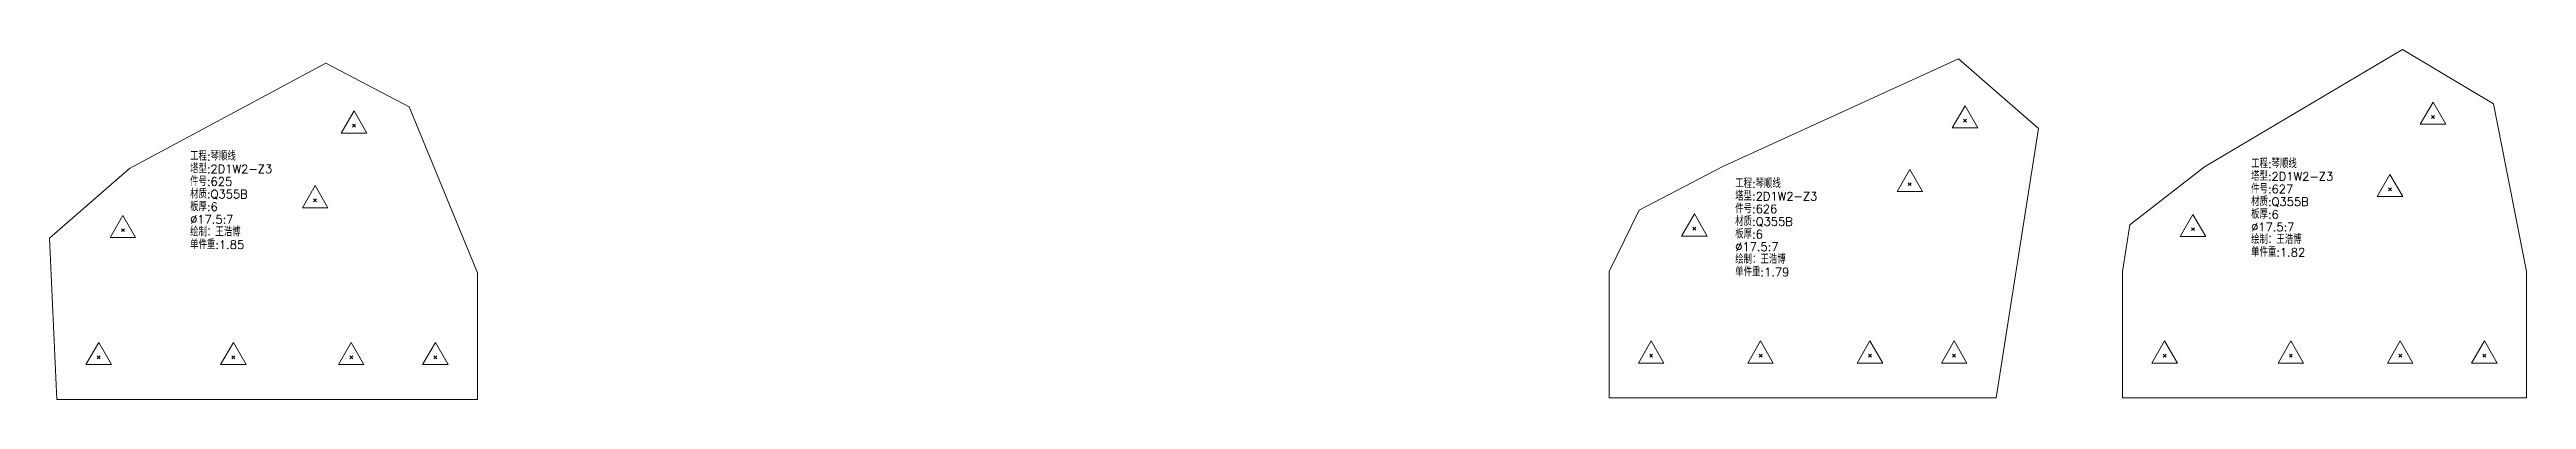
# Model space of a CAD drawing. Extents: x -580 to 8755, y 0 to 14723.
# Drawn here: x 5408 to 6880, y 6947 to 7155 of the extents above; entities that cross this region are included whole.
import ezdxf
from ezdxf.enums import TextEntityAlignment as Align

# ---------------------------------------------------------------- set-up
doc = ezdxf.new("R2010")
doc.units = 0
doc.header["$MEASUREMENT"] = 0
doc.layers.add('1', color=7, linetype='CONTINUOUS', lineweight=25)
doc.styles.get("Standard").update_dxf_attribs({"font": 'simplex.shx', "width": 0.7, "height": 3, "bigfont": 'gbhzfs.shx'})

msp = doc.modelspace()

# ---------------------------------------------------------------- texts
at = {"layer": '1', "color": 7, "linetype": 'Continuous', "lineweight": 18}
for s, p in [('工程:琴顺线', (5491.80174, 7087.3251)), ('件号:625', (5491.80174, 7072.3251)), ('塔型:2D1W2-Z3', (5491.80174, 7079.8251)), ('塔型:2D1W2-Z3', (6716.34234, 7075.34243)), ('工程:琴顺线', (6716.34234, 7082.84243)), ('材质:Q355B', (5491.80174, 7064.8251)), ('板厚:6', (5491.80174, 7057.3251)), ('塔型:2D1W2-Z3', (6409.81348, 7063.57814)), ('工程:琴顺线', (6409.81348, 7071.07814)), ('材质:Q355B', (6716.34234, 7060.34243)), ('件号:627', (6716.34234, 7067.84243)), ('绘制：王浩博', (5491.80174, 7042.3251)), ('%%c17.5:7', (5491.80174, 7049.8251)), ('材质:Q355B', (6409.81348, 7048.57814)), ('件号:626', (6409.81348, 7056.07814)), ('板厚:6', (6716.34234, 7052.84243)), ('%%c17.5:7', (6716.34234, 7045.34243)), ('单件重:1.85', (5491.80174, 7034.8251)), ('板厚:6', (6409.81348, 7041.07814)), ('%%c17.5:7', (6409.81348, 7033.57814)), ('绘制：王浩博', (6716.34234, 7037.84243)), ('单件重:1.82', (6716.34234, 7030.34243)), ('绘制：王浩博', (6409.81348, 7026.07814)), ('单件重:1.79', (6409.81348, 7018.57814))]:
    msp.add_text(s, height=5, dxfattribs=at).set_placement(p, align=Align.BOTTOM_LEFT)

# ---------------------------------------------------------------- linework, layer by layer
at = {"layer": '1', "color": 7, "linetype": 'Continuous', "lineweight": 18}
for p, q in [((6806.3191, 7154.59179), (6688.60453, 7084.98323)), ((6860.43083, 7122.32849), (6806.3191, 7154.59179)), ((5572.39768, 7146.45455), (5455.78985, 7084.0634)), ((5622.04788, 7120.55364), (5572.39768, 7146.45455)), ((6542.42689, 7149.06321), (6402.37511, 7085.28921)), ((6589.93808, 7107.69067), (6542.42689, 7149.06321)), ((5662.5163, 7022.06408), (5622.04788, 7120.55364)), ((6879.93808, 7022.9615), (6860.43083, 7122.32849)), ((6564.88035, 6947.9615), (6589.93808, 7107.69067)), ((5455.78985, 7084.0634), (5408.27867, 7042.69086)), ((6402.37511, 7085.28921), (6352.72491, 7059.3883)), ((6688.60453, 7084.98323), (6644.32799, 7050.69638)), ((6352.72491, 7059.3883), (6334.88035, 7022.9615)), ((6644.32799, 7050.69638), (6639.93808, 7022.9615)), ((5408.27867, 7042.69086), (5412.5163, 6947.06408)), ((5662.5163, 6947.06408), (5662.5163, 7022.06408)), ((6334.88035, 7022.9615), (6334.88035, 6947.9615)), ((6639.93808, 7022.9615), (6639.93808, 6947.9615)), ((6879.93808, 6947.9615), (6879.93808, 7022.9615)), ((5412.5163, 6947.06408), (5662.5163, 6947.06408)), ((6334.88035, 6947.9615), (6564.88035, 6947.9615)), ((6639.93808, 6947.9615), (6879.93808, 6947.9615))]:
    msp.add_line(p, q, dxfattribs=at)
at = {"layer": '1', "color": 7, "linetype": 'Continuous', "lineweight": 13}
for p, q in [((6824.43719, 7123.43271), (6816.85969, 7110.30771)), ((6832.01469, 7110.30771), (6824.43719, 7123.43271)), ((5589.20631, 7118.23875), (5581.62881, 7105.11375)), ((5588.33131, 7108.61375), (5590.08131, 7110.36375)), ((5590.08131, 7108.61375), (5588.33131, 7110.36375)), ((5596.78381, 7105.11375), (5589.20631, 7118.23875)), ((6546.37115, 7121.22847), (6538.79365, 7108.10347)), ((6547.24615, 7111.60347), (6545.49615, 7113.35347)), ((6545.49615, 7111.60347), (6547.24615, 7113.35347)), ((6553.94865, 7108.10347), (6546.37115, 7121.22847)), ((6816.85969, 7110.30771), (6832.01469, 7110.30771)), ((6825.31219, 7113.80771), (6823.56219, 7115.55771)), ((6823.56219, 7113.80771), (6825.31219, 7115.55771)), ((5581.62881, 7105.11375), (5596.78381, 7105.11375)), ((6538.79365, 7108.10347), (6553.94865, 7108.10347)), ((6513.5358, 7083.52119), (6505.9583, 7070.39619)), ((6521.1133, 7070.39619), (6513.5358, 7083.52119)), ((6798.8314, 7080.48688), (6791.2539, 7067.36188)), ((6806.4089, 7067.36188), (6798.8314, 7080.48688)), ((5566.0805, 7073.90822), (5558.503, 7060.78322)), ((5565.2055, 7064.28322), (5566.9555, 7066.03322)), ((5566.9555, 7064.28322), (5565.2055, 7066.03322)), ((5573.658, 7060.78322), (5566.0805, 7073.90822)), ((6505.9583, 7070.39619), (6521.1133, 7070.39619)), ((6514.4108, 7073.89619), (6512.6608, 7075.64619)), ((6512.6608, 7073.89619), (6514.4108, 7075.64619)), ((6791.2539, 7067.36188), (6806.4089, 7067.36188)), ((6799.7064, 7070.86188), (6797.9564, 7072.61188)), ((6797.9564, 7070.86188), (6799.7064, 7072.61188)), ((5451.84559, 7056.22866), (5444.26809, 7043.10366)), ((5459.42309, 7043.10366), (5451.84559, 7056.22866)), ((5558.503, 7060.78322), (5573.658, 7060.78322)), ((6385.56647, 7057.07342), (6377.98897, 7043.94842)), ((6393.14397, 7043.94842), (6385.56647, 7057.07342)), ((6681.77289, 7056.82349), (6674.19539, 7043.69849)), ((6689.35039, 7043.69849), (6681.77289, 7056.82349)), ((5444.26809, 7043.10366), (5459.42309, 7043.10366)), ((5450.97059, 7046.60366), (5452.72059, 7048.35366)), ((5452.72059, 7046.60366), (5450.97059, 7048.35366)), ((6377.98897, 7043.94842), (6393.14397, 7043.94842)), ((6386.44147, 7047.44842), (6384.69147, 7049.19842)), ((6384.69147, 7047.44842), (6386.44147, 7049.19842)), ((6674.19539, 7043.69849), (6689.35039, 7043.69849)), ((6682.64789, 7047.19849), (6680.89789, 7048.94849)), ((6680.89789, 7047.19849), (6682.64789, 7048.94849)), ((5437.5163, 6980.81408), (5429.9388, 6967.68908)), ((5445.0938, 6967.68908), (5437.5163, 6980.81408)), ((5517.5163, 6980.81408), (5509.9388, 6967.68908)), ((5525.0938, 6967.68908), (5517.5163, 6980.81408)), ((5587.5163, 6980.81408), (5579.9388, 6967.68908)), ((5595.0938, 6967.68908), (5587.5163, 6980.81408)), ((5637.5163, 6980.81408), (5629.9388, 6967.68908)), ((5645.0938, 6967.68908), (5637.5163, 6980.81408)), ((6359.88035, 6981.7115), (6352.30285, 6968.5865)), ((6367.45785, 6968.5865), (6359.88035, 6981.7115)), ((6424.88035, 6981.7115), (6417.30285, 6968.5865)), ((6432.45785, 6968.5865), (6424.88035, 6981.7115)), ((6489.88035, 6981.7115), (6482.30285, 6968.5865)), ((6497.45785, 6968.5865), (6489.88035, 6981.7115)), ((6539.88035, 6981.7115), (6532.30285, 6968.5865)), ((6547.45785, 6968.5865), (6539.88035, 6981.7115)), ((6664.93808, 6981.7115), (6657.36058, 6968.5865)), ((6672.51558, 6968.5865), (6664.93808, 6981.7115)), ((6739.93808, 6981.7115), (6732.36058, 6968.5865)), ((6747.51558, 6968.5865), (6739.93808, 6981.7115)), ((6804.93808, 6981.7115), (6797.36058, 6968.5865)), ((6812.51558, 6968.5865), (6804.93808, 6981.7115)), ((6854.93808, 6981.7115), (6847.36058, 6968.5865)), ((6862.51558, 6968.5865), (6854.93808, 6981.7115)), ((5429.9388, 6967.68908), (5445.0938, 6967.68908)), ((5436.6413, 6971.18908), (5438.3913, 6972.93908)), ((5438.3913, 6971.18908), (5436.6413, 6972.93908)), ((5509.9388, 6967.68908), (5525.0938, 6967.68908)), ((5516.6413, 6971.18908), (5518.3913, 6972.93908)), ((5518.3913, 6971.18908), (5516.6413, 6972.93908)), ((5579.9388, 6967.68908), (5595.0938, 6967.68908)), ((5586.6413, 6971.18908), (5588.3913, 6972.93908)), ((5588.3913, 6971.18908), (5586.6413, 6972.93908)), ((5629.9388, 6967.68908), (5645.0938, 6967.68908)), ((5636.6413, 6971.18908), (5638.3913, 6972.93908)), ((5638.3913, 6971.18908), (5636.6413, 6972.93908)), ((6352.30285, 6968.5865), (6367.45785, 6968.5865)), ((6360.75535, 6972.0865), (6359.00535, 6973.8365)), ((6359.00535, 6972.0865), (6360.75535, 6973.8365)), ((6417.30285, 6968.5865), (6432.45785, 6968.5865)), ((6425.75535, 6972.0865), (6424.00535, 6973.8365)), ((6424.00535, 6972.0865), (6425.75535, 6973.8365)), ((6482.30285, 6968.5865), (6497.45785, 6968.5865)), ((6490.75535, 6972.0865), (6489.00535, 6973.8365)), ((6489.00535, 6972.0865), (6490.75535, 6973.8365)), ((6532.30285, 6968.5865), (6547.45785, 6968.5865)), ((6540.75535, 6972.0865), (6539.00535, 6973.8365)), ((6539.00535, 6972.0865), (6540.75535, 6973.8365)), ((6657.36058, 6968.5865), (6672.51558, 6968.5865)), ((6665.81308, 6972.0865), (6664.06308, 6973.8365)), ((6664.06308, 6972.0865), (6665.81308, 6973.8365)), ((6732.36058, 6968.5865), (6747.51558, 6968.5865)), ((6740.81308, 6972.0865), (6739.06308, 6973.8365)), ((6739.06308, 6972.0865), (6740.81308, 6973.8365)), ((6797.36058, 6968.5865), (6812.51558, 6968.5865)), ((6805.81308, 6972.0865), (6804.06308, 6973.8365)), ((6804.06308, 6972.0865), (6805.81308, 6973.8365)), ((6847.36058, 6968.5865), (6862.51558, 6968.5865)), ((6855.81308, 6972.0865), (6854.06308, 6973.8365)), ((6854.06308, 6972.0865), (6855.81308, 6973.8365))]:
    msp.add_line(p, q, dxfattribs=at)

msp.set_redraw_order([(e.dxf.handle, doc.entitydb.next_handle()) for e in msp.query("TEXT MTEXT ATTDEF DIMENSION ARC_DIMENSION")])  # texts and dimensions are drawn at this point

doc.saveas('drawing.dxf')
